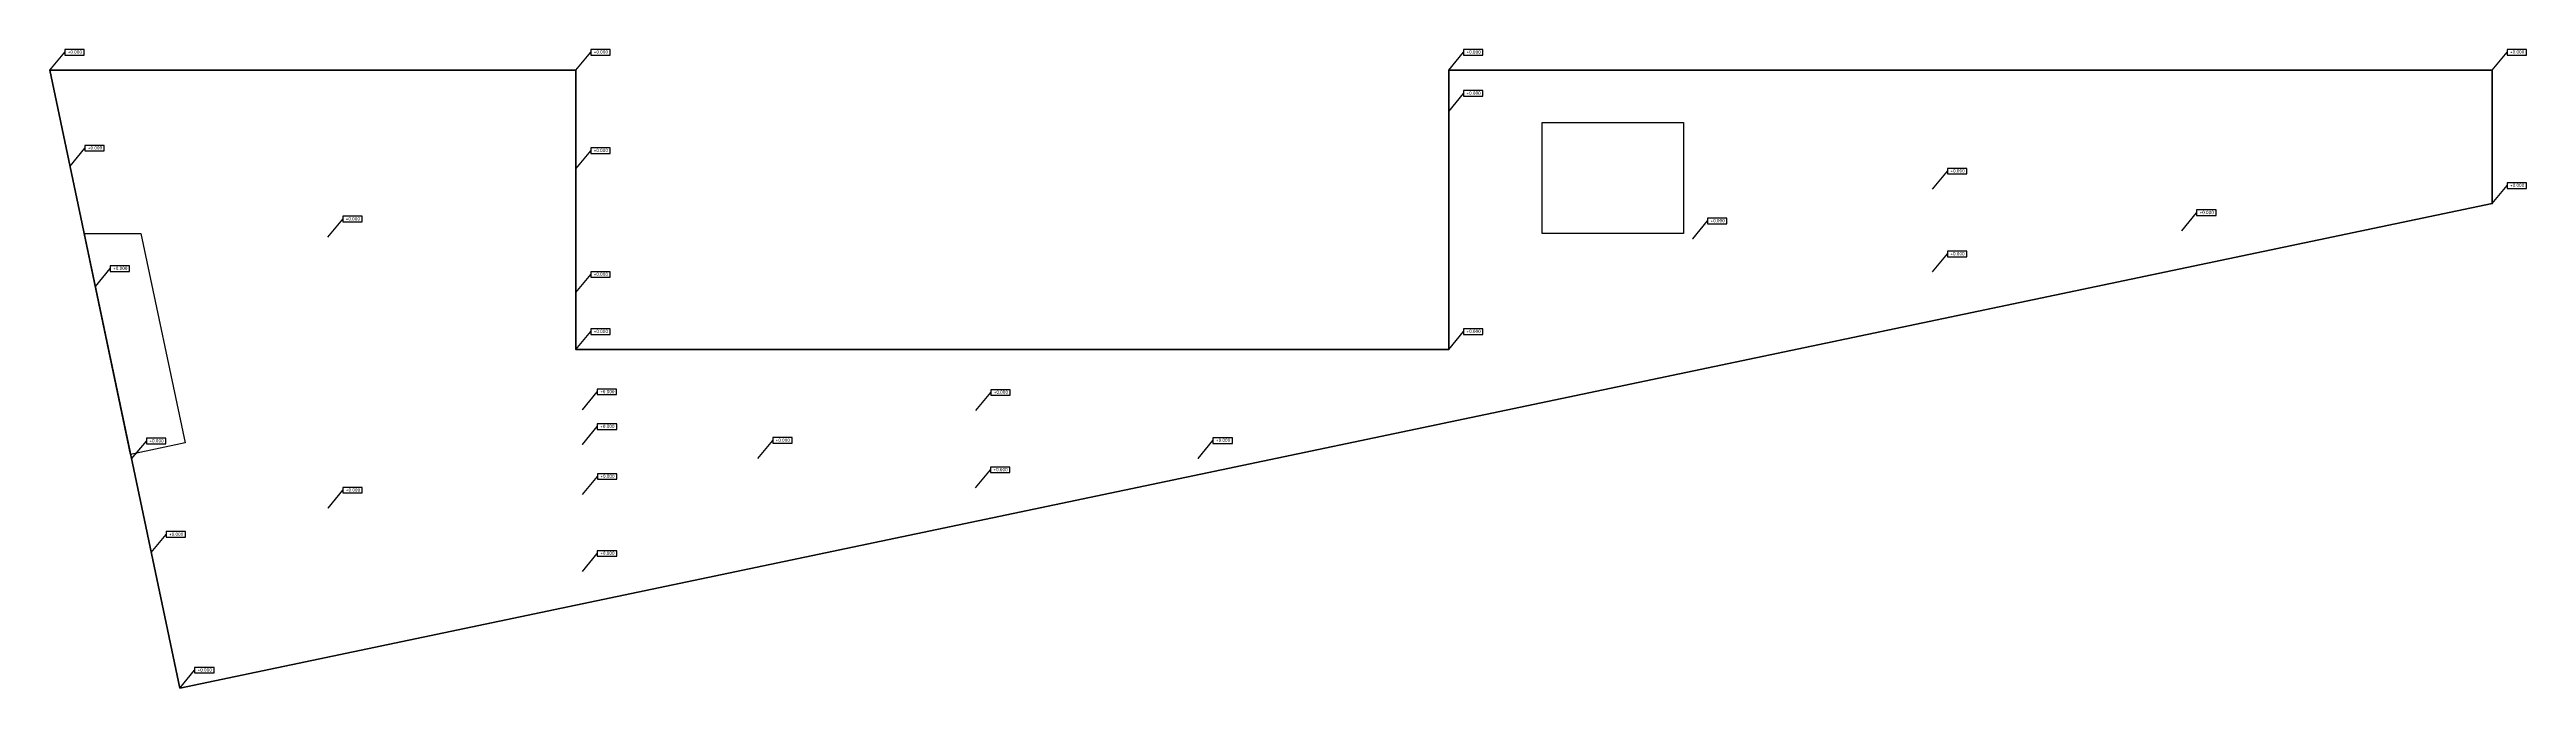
# Model space of a CAD drawing. Header units: millimetres. Extents: x 3543 to 336150, y -146359 to 38454.
# Drawn here: x 80845 to 170239, y 4813 to 27907 of the extents above; entities that cross this region are included whole.
import ezdxf
from ezdxf.enums import TextEntityAlignment as Align

# ---------------------------------------------------------------- set-up
doc = ezdxf.new("R2010")
doc.units = ezdxf.units.MM
doc.layers.add('контур', color=1, linetype='Continuous', lineweight=50)
doc.layers.add('областиvb', color=52, linetype='Continuous')
doc.styles.add('isocpeur', font='isocpeur.ttf')

# ---------------------------------------------------------------- blocks, each defined once
blk = doc.blocks.new('otmetka_oporvb')
at = {"linetype": 'ByBlock', "lineweight": -2}
blk.add_hatch(color=0, dxfattribs=at).paths.add_polyline_path([(-38, -32, 1), (38, 32, 1)])
at = {"color": 0, "linetype": 'ByBlock', "lineweight": -2}
blk.add_line((0, 0), (2142, 2596), dxfattribs=at)
at = {"color": 0}
blk.add_lwpolyline([(2142, 2196), (4942, 2196), (4942, 2996), (2142, 2996)], close=True, dxfattribs=at)
at = {"color": 0, "linetype": 'ByBlock', "lineweight": -2, "style": 'isocpeur'}
blk.add_attdef('OTM', text='', height=500, dxfattribs=at).set_placement((3600, 2639), align=Align.MIDDLE_CENTER)

msp = doc.modelspace()

# ---------------------------------------------------------------- linework, layer by layer
at = {"layer": 'контур'}
msp.add_lwpolyline([(85545, 4826.4), (80858.8, 27157.8), (99841.6, 27157.8), (99841.6, 17060.4), (131341.5, 17060.4), (131341.5, 27157.8), (169003.2, 27157.8), (169003.2, 22339.3)], close=True, dxfattribs=at)
at = {"layer": 'областиvb'}
for points in [[(134714.2, 25271.5), (139815.3, 25271.5), (139815.3, 21258.6), (134714.2, 21258.6)], [(82096.8, 21258.3), (84134, 21258.3), (85737.6, 13688.5), (83771.9, 13276)]]:
    msp.add_lwpolyline(points, close=True, dxfattribs=at)

# ---------------------------------------------------------------- block references
at = {"xscale": 0.25, "yscale": 0.25, "zscale": 0.25}
for p in [(80858.8, 27157.8), (99841.6, 27157.8), (131341.5, 27157.8), (169003.2, 27157.8), (131341.5, 25669.4), (81585.8, 23693.3), (99841.6, 23598.6), (148807.8, 22862), (169003.2, 22339.3), (90891.8, 21128.2), (140147.8, 21060.2), (157798.8, 21357.4), (148805.8, 19867.8), (82499.7, 19338.5), (99841.6, 19124.3), (99841.6, 17060.4), (131341.5, 17060.4), (100076.7, 14884.9), (114279.5, 14864.1), (100078.1, 13628.4), (83807, 13108.7), (106407.9, 13131.2), (122298.9, 13124.4), (100080.8, 11826.3), (114268.4, 12066.3), (90897.2, 11332.4), (84515.2, 9733.6), (100079, 9045.7), (85545, 4826.4)]:
    msp.add_blockref('otmetka_oporvb', p, dxfattribs=at).add_auto_attribs({'OTM': '+0.000'})

doc.saveas('drawing.dxf')
